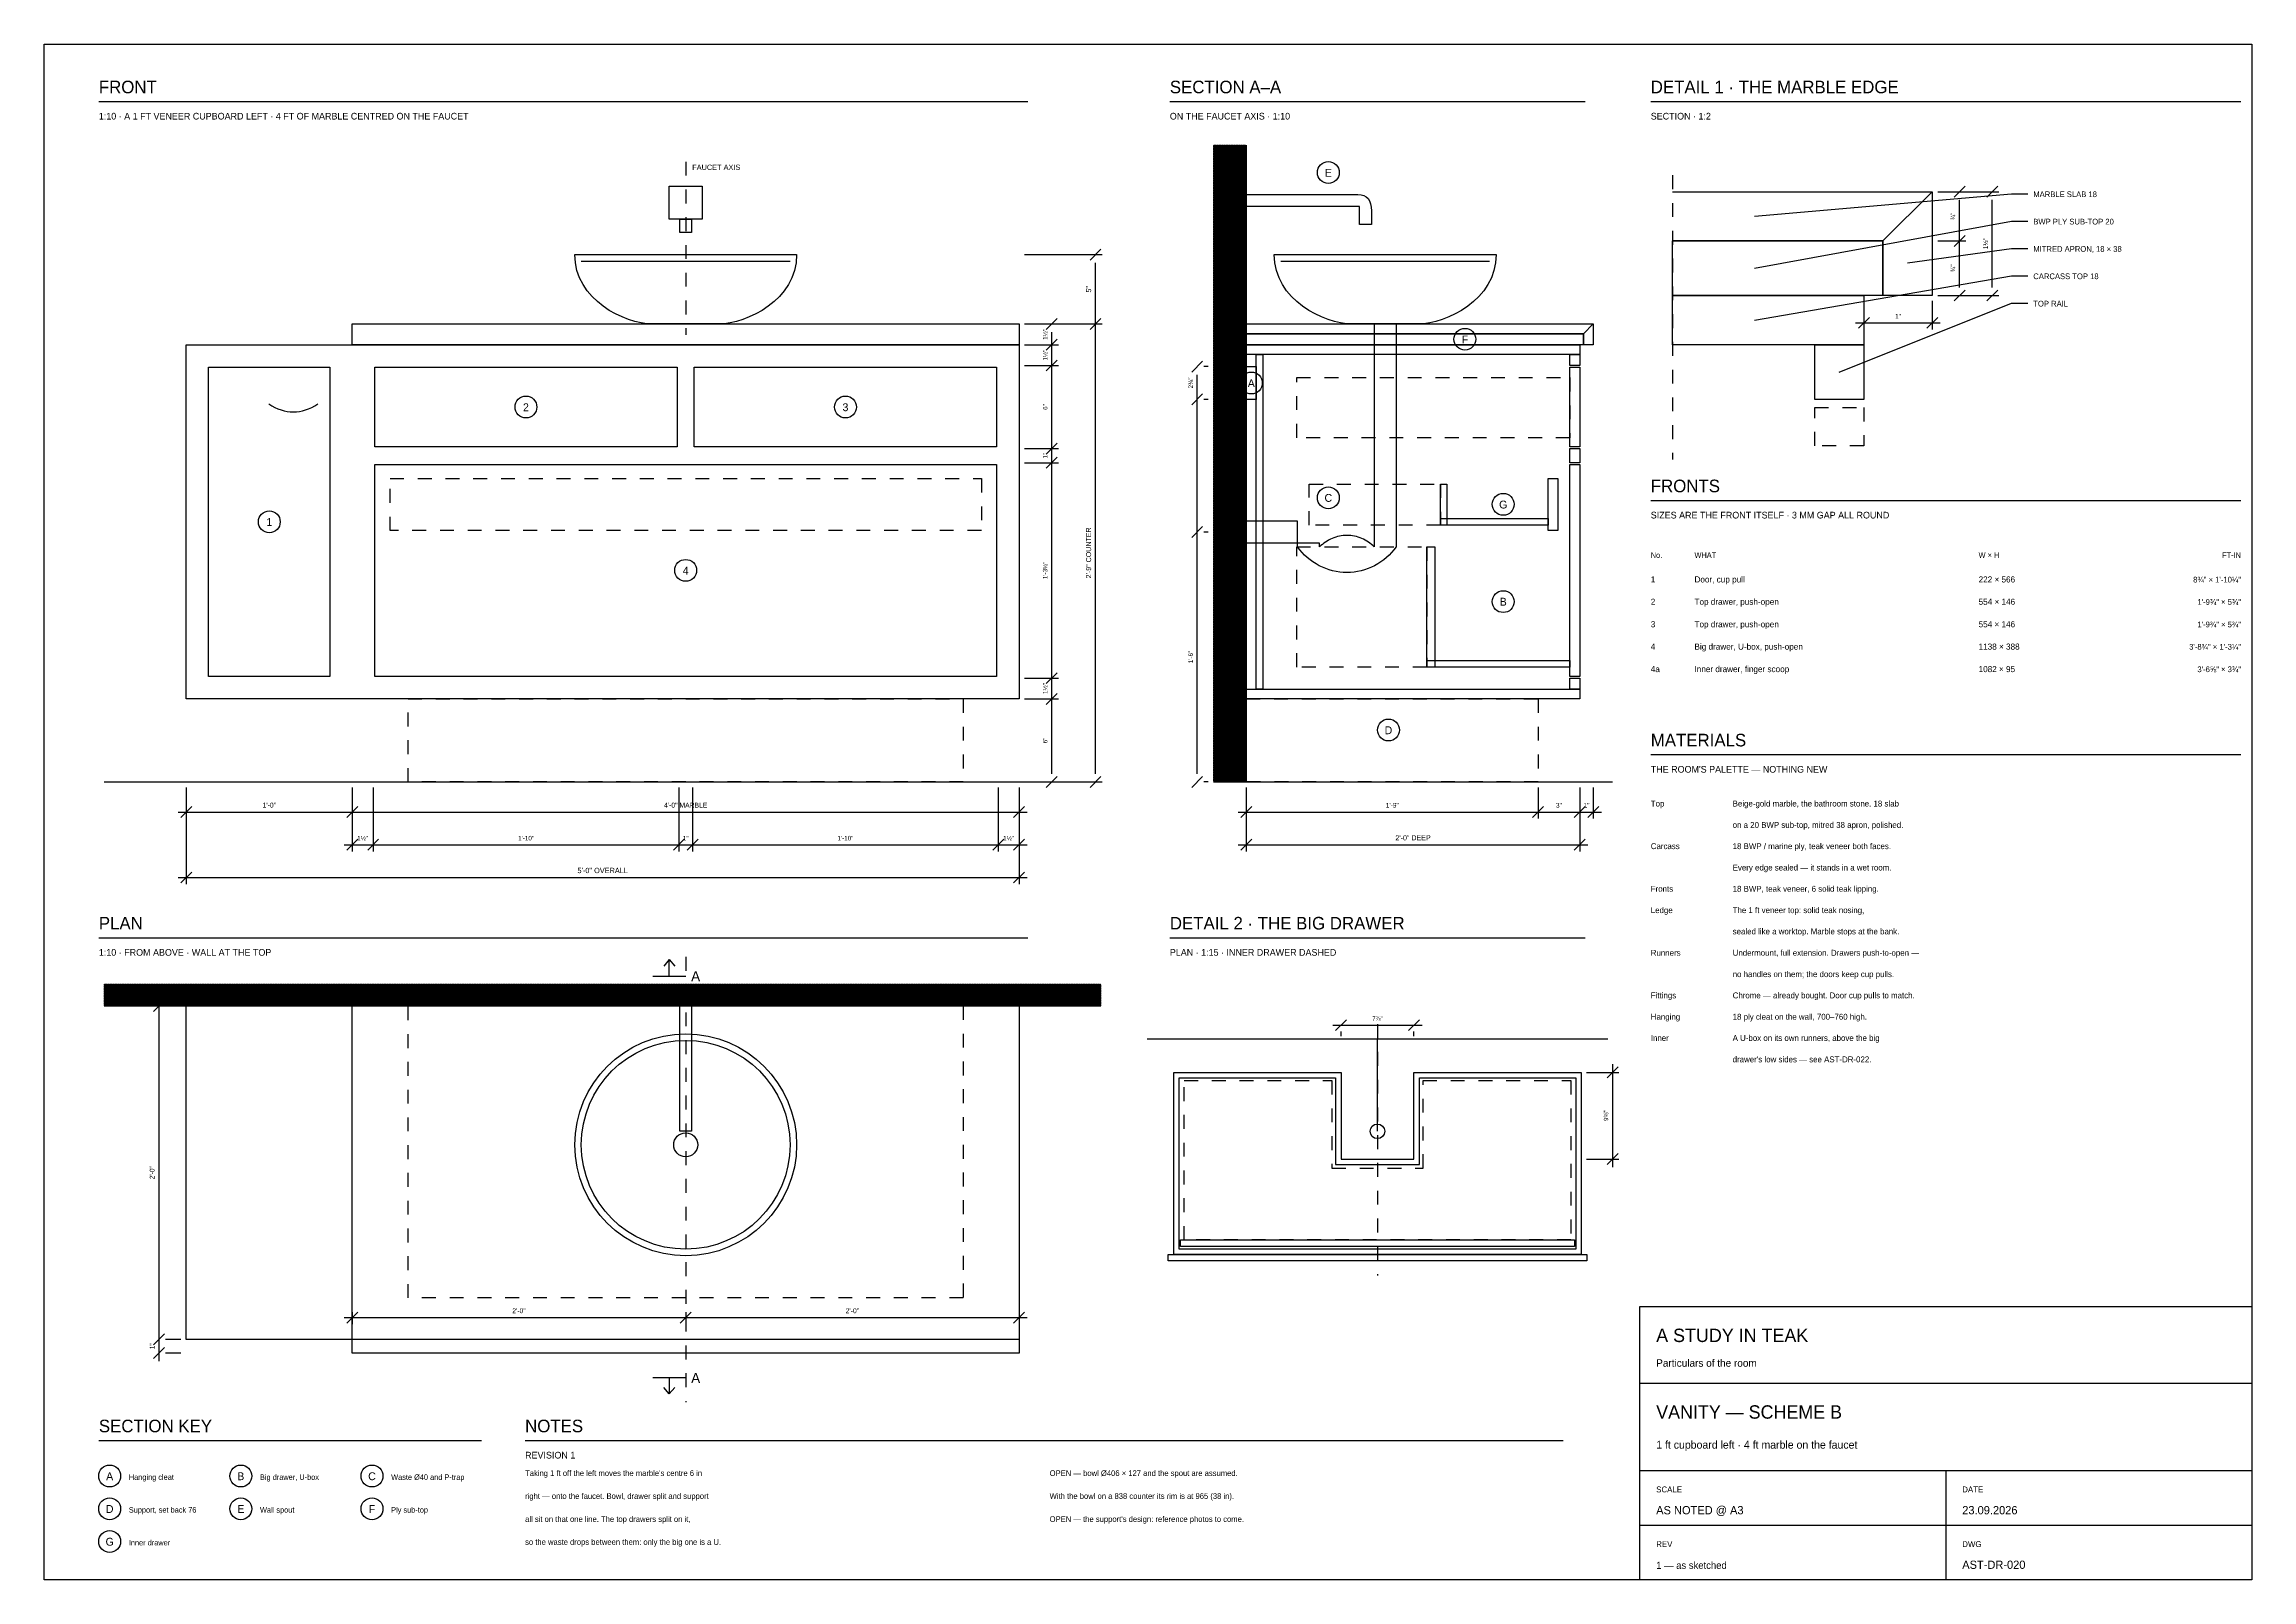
# Model space of a CAD drawing. Header units: inches. Extents: x 0.3 to 16.2, y 0.3 to 11.4.
import ezdxf
from ezdxf.enums import TextEntityAlignment as Align

# ---------------------------------------------------------------- set-up
doc = ezdxf.new("R2010")
doc.units = ezdxf.units.IN
doc.header["$LTSCALE"] = 0.009843
doc.header["$MEASUREMENT"] = 0
doc.linetypes.add('DASHED', pattern=[0.6, 0.5, -0.1])
for name, color, linetype in [('DIMENSIONS', 1, 'Continuous'), ('GEOMETRY', 7, 'Continuous'), ('HATCH', 8, 'Continuous'), ('TEXT', 7, 'Continuous')]:
    doc.layers.add(name, color=color, linetype=linetype)

msp = doc.modelspace()

# ---------------------------------------------------------------- hatches: boundary and pattern name
at = {"layer": 'HATCH'}
h = msp.add_hatch(dxfattribs=at)
h.set_pattern_fill('ANSI31', scale=0.015748031)
h.paths.add_polyline_path([(8.74, 10.65), (8.976, 10.65), (8.976, 6.063), (8.74, 6.063), (8.74, 10.65)])
h = msp.add_hatch(dxfattribs=at)
h.set_pattern_fill('ANSI31', scale=0.01574803)
h.paths.add_polyline_path([(0.748, 4.606), (7.929, 4.606), (7.929, 4.449), (0.748, 4.449), (0.748, 4.606)])

# ---------------------------------------------------------------- linework, layer by layer
at = {"layer": 'DIMENSIONS', "linetype": 'DASHED'}
for p, q in [((4.937, 10.531), (4.937, 9.283)), ((4.937, 4.803), (4.937, 1.594)), ((9.921, 4.318), (9.921, 2.507))]:
    msp.add_line(p, q, dxfattribs=at)
at = {"layer": 'DIMENSIONS'}
for p, q in [((14.075, 10.276), (14.154, 10.354)), ((14.311, 10.276), (14.39, 10.354)), ((13.957, 10.315), (14.161, 10.315)), ((13.957, 10.315), (14.398, 10.315)), ((14.114, 9.626), (14.114, 10.256)), ((14.35, 9.626), (14.35, 10.256)), ((7.378, 9.862), (7.937, 9.862)), ((7.85, 9.823), (7.929, 9.902)), ((13.957, 9.961), (14.161, 9.961)), ((14.075, 9.921), (14.154, 10)), ((7.89, 6.122), (7.89, 9.803)), ((13.957, 9.567), (14.161, 9.567)), ((13.957, 9.567), (14.398, 9.567)), ((14.075, 9.528), (14.154, 9.606)), ((14.311, 9.528), (14.39, 9.606)), ((7.535, 9.323), (7.614, 9.402)), ((7.85, 9.323), (7.929, 9.402)), ((13.386, 9.331), (13.465, 9.409)), ((13.425, 9.528), (13.425, 9.323)), ((13.878, 9.331), (13.957, 9.409)), ((13.917, 9.528), (13.917, 9.323)), ((7.378, 9.362), (7.622, 9.362)), ((7.378, 9.362), (7.937, 9.362)), ((7.535, 9.173), (7.614, 9.252)), ((7.575, 6.122), (7.575, 9.303)), ((13.366, 9.37), (13.976, 9.37)), ((7.378, 9.213), (7.622, 9.213)), ((7.535, 9.024), (7.614, 9.102)), ((8.583, 9.016), (8.661, 9.094)), ((7.378, 9.063), (7.622, 9.063)), ((8.622, 6.122), (8.622, 8.996)), ((8.701, 9.055), (8.669, 9.055)), ((8.583, 8.78), (8.661, 8.858)), ((8.701, 8.819), (8.669, 8.819)), ((7.378, 8.465), (7.622, 8.465)), ((7.535, 8.425), (7.614, 8.504)), ((7.378, 8.362), (7.622, 8.362)), ((7.535, 8.323), (7.614, 8.402)), ((8.583, 7.823), (8.661, 7.902)), ((8.701, 7.862), (8.669, 7.862)), ((7.535, 6.772), (7.614, 6.85)), ((7.378, 6.811), (7.622, 6.811)), ((7.535, 6.622), (7.614, 6.701)), ((7.378, 6.661), (7.622, 6.661)), ((7.378, 6.063), (7.622, 6.063)), ((7.378, 6.063), (7.937, 6.063)), ((7.535, 6.024), (7.614, 6.102)), ((7.85, 6.024), (7.929, 6.102)), ((8.583, 6.024), (8.661, 6.102)), ((8.701, 6.063), (8.669, 6.063)), ((1.299, 5.807), (1.378, 5.886)), ((1.339, 6.024), (1.339, 5.799)), ((1.339, 6.024), (1.339, 5.327)), ((2.496, 5.807), (2.575, 5.886)), ((2.535, 6.024), (2.535, 5.799)), ((2.535, 6.024), (2.535, 5.563)), ((2.685, 6.024), (2.685, 5.563)), ((4.888, 6.024), (4.888, 5.563)), ((4.986, 6.024), (4.986, 5.563)), ((7.189, 6.024), (7.189, 5.563)), ((7.299, 5.807), (7.378, 5.886)), ((7.339, 6.024), (7.339, 5.799)), ((7.339, 6.024), (7.339, 5.563)), ((7.339, 6.024), (7.339, 5.327)), ((8.937, 5.807), (9.016, 5.886)), ((8.976, 6.024), (8.976, 5.799)), ((8.976, 6.024), (8.976, 5.563)), ((11.039, 5.807), (11.118, 5.886)), ((11.079, 6.024), (11.079, 5.799)), ((11.339, 5.807), (11.417, 5.886)), ((11.378, 6.024), (11.378, 5.799)), ((11.378, 6.024), (11.378, 5.563)), ((11.437, 5.807), (11.516, 5.886)), ((11.476, 6.024), (11.476, 5.799)), ((1.28, 5.846), (7.398, 5.846)), ((8.917, 5.846), (11.535, 5.846)), ((2.476, 5.61), (7.398, 5.61)), ((2.496, 5.571), (2.575, 5.65)), ((2.646, 5.571), (2.724, 5.65)), ((4.848, 5.571), (4.927, 5.65)), ((4.947, 5.571), (5.026, 5.65)), ((7.15, 5.571), (7.228, 5.65)), ((7.299, 5.571), (7.378, 5.65)), ((8.917, 5.61), (11.437, 5.61)), ((8.937, 5.571), (9.016, 5.65)), ((11.339, 5.571), (11.417, 5.65)), ((1.299, 5.335), (1.378, 5.413)), ((7.299, 5.335), (7.378, 5.413)), ((1.28, 5.374), (7.398, 5.374)), ((1.102, 4.409), (1.181, 4.488)), ((1.142, 4.508), (1.142, 1.89)), ((1.299, 4.449), (1.189, 4.449)), ((9.6, 4.311), (10.243, 4.311)), ((9.619, 4.272), (9.698, 4.35)), ((10.144, 4.272), (10.223, 4.35)), ((9.659, 4.232), (9.659, 4.264)), ((10.184, 4.232), (10.184, 4.264)), ((11.575, 3.932), (11.654, 4.011)), ((11.614, 4.03), (11.614, 3.287)), ((11.428, 3.971), (11.661, 3.971)), ((11.428, 3.346), (11.661, 3.346)), ((11.575, 3.307), (11.654, 3.386)), ((2.496, 2.165), (2.575, 2.244)), ((2.535, 2.244), (2.535, 2.157)), ((4.898, 2.165), (4.976, 2.244)), ((4.937, 2.244), (4.937, 2.157)), ((7.299, 2.165), (7.378, 2.244)), ((7.339, 2.244), (7.339, 2.157)), ((1.102, 2.008), (1.181, 2.087)), ((2.476, 2.205), (7.398, 2.205)), ((1.102, 1.909), (1.181, 1.988)), ((1.299, 2.047), (1.189, 2.047)), ((1.299, 1.949), (1.189, 1.949))]:
    msp.add_line(p, q, dxfattribs=at)
at = {"layer": 'DIMENSIONS', "linetype": 'DASHED'}
msp.add_lwpolyline([(8.528, 3.911), (9.593, 3.911), (9.593, 3.281), (10.249, 3.281), (10.249, 3.911), (11.315, 3.911), (11.315, 2.764), (8.528, 2.764), (8.528, 3.911)], dxfattribs=at)
at = {"layer": 'DIMENSIONS'}
msp.add_lwpolyline([(8.501, 2.764), (11.341, 2.764), (11.341, 2.717), (8.501, 2.717), (8.501, 2.764)], dxfattribs=at)
at = {"layer": 'GEOMETRY'}
for p, q in [((0.709, 10.965), (7.402, 10.965)), ((8.425, 10.965), (11.417, 10.965)), ((11.89, 10.965), (16.142, 10.965)), ((8.976, 10.65), (8.976, 6.063)), ((13.563, 9.961), (13.917, 10.315)), ((4.185, 9.815), (5.689, 9.815)), ((9.224, 9.815), (10.728, 9.815)), ((11.406, 9.291), (11.476, 9.362)), ((11.89, 8.091), (16.142, 8.091)), ((11.89, 6.26), (16.142, 6.26)), ((0.748, 6.063), (7.929, 6.063)), ((8.74, 6.063), (11.614, 6.063)), ((0.709, 4.941), (7.402, 4.941)), ((8.425, 4.941), (11.417, 4.941)), ((0.748, 4.449), (7.929, 4.449)), ((8.262, 4.213), (11.58, 4.213)), ((11.811, 1.732), (16.22, 1.732)), ((0.709, 1.319), (3.465, 1.319)), ((3.78, 1.319), (11.26, 1.319)), ((11.811, 1.102), (16.22, 1.102)), ((14.016, 1.102), (14.016, 0.315)), ((11.811, 0.709), (16.22, 0.709))]:
    msp.add_line(p, q, dxfattribs=at)
at = {"layer": 'GEOMETRY', "linetype": 'DASHED'}
msp.add_line((12.047, 10.433), (12.047, 8.386), dxfattribs=at)
at = {"layer": 'GEOMETRY'}
for points in [[(0.315, 11.378), (16.22, 11.378), (16.22, 0.315), (0.315, 0.315), (0.315, 11.378)], [(4.819, 10.354), (5.055, 10.354), (5.055, 10.118), (4.819, 10.118), (4.819, 10.354)], [(8.976, 10.295), (9.78, 10.295)], [(9.878, 10.177), (9.878, 10.079), (9.791, 10.079), (9.791, 10.209), (8.976, 10.209), (8.976, 10.295)], [(12.047, 10.315), (13.917, 10.315), (13.917, 9.567), (13.563, 9.567), (13.563, 9.961), (12.047, 9.961)], [(12.638, 10.138), (14.488, 10.299), (14.606, 10.299)], [(4.894, 10.118), (4.98, 10.118), (4.98, 10.02), (4.894, 10.02), (4.894, 10.118)], [(12.638, 9.764), (14.488, 10.102), (14.606, 10.102)], [(4.138, 9.862), (5.736, 9.862)], [(9.177, 9.862), (10.776, 9.862)], [(12.047, 9.961), (13.563, 9.961), (13.563, 9.567), (12.047, 9.567), (12.047, 9.961)], [(13.74, 9.803), (14.488, 9.906), (14.606, 9.906)], [(12.638, 9.39), (14.488, 9.709), (14.606, 9.709)], [(12.047, 9.567), (13.425, 9.567), (13.425, 9.213), (12.047, 9.213), (12.047, 9.567)], [(13.248, 9.016), (14.488, 9.512), (14.606, 9.512)], [(2.535, 9.362), (7.339, 9.362), (7.339, 9.213), (2.535, 9.213), (2.535, 9.362)], [(5.177, 9.362), (4.697, 9.362)], [(8.976, 9.362), (11.476, 9.362), (11.476, 9.213), (11.406, 9.213), (11.406, 9.291), (8.976, 9.291), (8.976, 9.362)], [(8.976, 9.291), (11.406, 9.291), (11.406, 9.213), (8.976, 9.213), (8.976, 9.291)], [(10.216, 9.362), (9.737, 9.362)], [(9.898, 9.362), (9.898, 7.756)], [(10.055, 9.362), (10.055, 7.756)], [(1.339, 9.213), (7.339, 9.213), (7.339, 6.661), (1.339, 6.661), (1.339, 9.213)], [(8.976, 9.213), (11.378, 9.213), (11.378, 9.142), (8.976, 9.142), (8.976, 9.213)], [(9.047, 9.142), (9.094, 9.142), (9.094, 6.732), (9.047, 6.732), (9.047, 9.142)], [(11.307, 9.142), (11.378, 9.142), (11.378, 9.063), (11.307, 9.063), (11.307, 9.142)], [(13.071, 9.213), (13.425, 9.213), (13.425, 8.819), (13.071, 8.819), (13.071, 9.213)], [(1.5, 9.051), (2.374, 9.051), (2.374, 6.823), (1.5, 6.823), (1.5, 9.051)], [(2.697, 9.051), (4.876, 9.051), (4.876, 8.476), (2.697, 8.476), (2.697, 9.051)], [(4.998, 9.051), (7.177, 9.051), (7.177, 8.476), (4.998, 8.476), (4.998, 9.051)], [(8.976, 9.055), (9.047, 9.055), (9.047, 8.819), (8.976, 8.819), (8.976, 9.055)], [(11.307, 9.051), (11.378, 9.051), (11.378, 8.476), (11.307, 8.476), (11.307, 9.051)], [(11.307, 8.465), (11.378, 8.465), (11.378, 8.362), (11.307, 8.362), (11.307, 8.465)], [(2.697, 8.35), (7.177, 8.35), (7.177, 6.823), (2.697, 6.823), (2.697, 8.35)], [(11.307, 8.35), (11.378, 8.35), (11.378, 6.823), (11.307, 6.823), (11.307, 8.35)], [(10.374, 8.209), (10.421, 8.209), (10.421, 7.913), (10.374, 7.913), (10.374, 8.209)], [(11.15, 8.248), (11.22, 8.248), (11.22, 7.874), (11.15, 7.874), (11.15, 8.248)], [(10.374, 7.961), (11.15, 7.961), (11.15, 7.913), (10.374, 7.913), (10.374, 7.961)], [(9.346, 7.756), (9.346, 7.941), (8.976, 7.941)], [(9.504, 7.756), (9.504, 7.783), (8.976, 7.783)], [(10.276, 7.756), (10.335, 7.756), (10.335, 6.89), (10.276, 6.89), (10.276, 7.756)], [(10.276, 6.937), (11.307, 6.937), (11.307, 6.89), (10.276, 6.89), (10.276, 6.937)], [(8.976, 6.732), (11.378, 6.732), (11.378, 6.661), (8.976, 6.661), (8.976, 6.732)], [(11.307, 6.811), (11.378, 6.811), (11.378, 6.732), (11.307, 6.732), (11.307, 6.811)], [(4.819, 4.665), (4.819, 4.783), (4.78, 4.736)], [(4.819, 4.783), (4.858, 4.736)], [(4.701, 4.665), (4.937, 4.665)], [(1.339, 4.449), (7.339, 4.449), (7.339, 2.047), (1.339, 2.047), (1.339, 4.449)], [(2.535, 4.449), (7.339, 4.449), (7.339, 1.949), (2.535, 1.949), (2.535, 4.449)], [(4.894, 4.449), (4.98, 4.449), (4.98, 3.547), (4.894, 3.547), (4.894, 4.449)], [(9.921, 3.546), (9.921, 3.913), (9.921, 4.213)], [(8.454, 3.971), (9.659, 3.971), (9.659, 3.346), (10.184, 3.346), (10.184, 3.971), (11.388, 3.971), (11.388, 2.659), (8.454, 2.659), (8.454, 3.971)], [(8.493, 3.932), (9.619, 3.932), (9.619, 3.307), (10.223, 3.307), (10.223, 3.932), (11.349, 3.932), (11.349, 2.698), (8.493, 2.698), (8.493, 3.932)], [(8.412, 2.659), (11.43, 2.659), (11.43, 2.612), (8.412, 2.612), (8.412, 2.659)], [(11.811, 2.283), (16.22, 2.283), (16.22, 0.315), (11.811, 0.315), (11.811, 2.283)], [(4.701, 1.772), (4.937, 1.772)], [(4.819, 1.772), (4.819, 1.654), (4.78, 1.701)], [(4.819, 1.654), (4.858, 1.701)]]:
    msp.add_lwpolyline(points, dxfattribs=at)
at = {"layer": 'GEOMETRY', "linetype": 'DASHED'}
for points in [[(9.339, 8.976), (11.307, 8.976), (11.307, 8.543), (9.339, 8.543), (9.339, 8.976)], [(13.071, 8.76), (13.425, 8.76), (13.425, 8.484), (13.071, 8.484), (13.071, 8.76)], [(2.807, 8.248), (7.067, 8.248), (7.067, 7.874), (2.807, 7.874), (2.807, 8.248)], [(9.429, 8.209), (10.374, 8.209), (10.374, 7.913), (9.429, 7.913), (9.429, 8.209)], [(9.339, 7.756), (10.276, 7.756), (10.276, 6.89), (9.339, 6.89), (9.339, 7.756)], [(2.937, 6.661), (6.937, 6.661), (6.937, 6.063), (2.937, 6.063), (2.937, 6.661)], [(8.976, 6.661), (11.079, 6.661), (11.079, 6.063), (8.976, 6.063), (8.976, 6.661)], [(2.937, 4.449), (6.937, 4.449), (6.937, 2.346), (2.937, 2.346), (2.937, 4.449)]]:
    msp.add_lwpolyline(points, dxfattribs=at)
at = {"layer": 'GEOMETRY'}
for centre, radius in [((9.567, 10.453), 0.0787), ((10.551, 9.252), 0.0787), ((9.012, 8.937), 0.0787), ((3.786, 8.764), 0.0787), ((6.088, 8.764), 0.0787), ((9.567, 8.11), 0.0787), ((10.827, 8.063), 0.0787), ((1.937, 7.937), 0.0787), ((4.937, 7.587), 0.0787), ((10.827, 7.362), 0.0787), ((10, 6.437), 0.0787), ((4.937, 3.449), 0.799), ((4.937, 3.449), 0.752), ((4.937, 3.449), 0.0866), ((9.921, 3.546), 0.0525), ((0.787, 1.063), 0.0787), ((1.732, 1.063), 0.0787), ((2.677, 1.063), 0.0787), ((0.787, 0.827), 0.0787), ((1.732, 0.827), 0.0787), ((2.677, 0.827), 0.0787), ((0.787, 0.591), 0.0787)]:
    msp.add_circle(centre, radius, dxfattribs=at)
for points in [[(9.78, 10.295), (9.845, 10.295), (9.878, 10.256), (9.878, 10.177)], [(4.697, 9.362), (4.497, 9.362), (4.138, 9.537), (4.138, 9.862)], [(5.736, 9.862), (5.736, 9.537), (5.377, 9.362), (5.177, 9.362)], [(9.737, 9.362), (9.537, 9.362), (9.177, 9.537), (9.177, 9.862)], [(10.776, 9.862), (10.776, 9.537), (10.416, 9.362), (10.216, 9.362)], [(1.933, 8.787), (2.051, 8.709), (2.169, 8.709), (2.287, 8.787)]]:
    msp.add_open_spline(points, degree=3, dxfattribs=at)
for points in [[(9.898, 7.756), (9.872, 7.782), (9.841, 7.803), (9.808, 7.817), (9.774, 7.831), (9.737, 7.839), (9.701, 7.839), (9.664, 7.839), (9.628, 7.831), (9.594, 7.817), (9.56, 7.803), (9.53, 7.782), (9.504, 7.756)], [(10.055, 7.756), (10.015, 7.699), (9.962, 7.653), (9.9, 7.621), (9.839, 7.589), (9.77, 7.572), (9.701, 7.572), (9.631, 7.572), (9.563, 7.589), (9.501, 7.621), (9.439, 7.653), (9.386, 7.699), (9.346, 7.756)]]:
    msp.add_open_spline(points, degree=3, knots=[0, 0, 0, 0, 1, 1, 1, 2, 2, 2, 3, 3, 3, 4, 4, 4, 4], dxfattribs=at)

# ---------------------------------------------------------------- texts
at = {"layer": 'TEXT'}
for s, height, p in [('FRONT', 0.0907, (0.709, 11.024)), ('SECTION A–A', 0.09071, (8.425, 11.024)), ('DETAIL 1 · THE MARBLE EDGE', 0.09071, (11.89, 11.024)), ('1:10 · A 1 FT VENEER CUPBOARD LEFT · 4 FT OF MARBLE CENTRED ON THE FAUCET', 0.04819, (0.709, 10.835)), ('ON THE FAUCET AXIS · 1:10', 0.04819, (8.425, 10.835)), ('SECTION · 1:2', 0.04819, (11.89, 10.835)), ('FAUCET AXIS', 0.03827, (4.984, 10.472)), ('MARBLE SLAB 18', 0.0411, (14.646, 10.276)), ('BWP PLY SUB-TOP 20', 0.0411, (14.646, 10.079)), ('MITRED APRON, 18 × 38', 0.0411, (14.646, 9.882)), ('CARCASS TOP 18', 0.0411, (14.646, 9.685)), ('TOP RAIL', 0.0411, (14.646, 9.488)), ('FRONTS', 0.0907, (11.89, 8.15)), ('SIZES ARE THE FRONT ITSELF · 3 MM GAP ALL ROUND', 0.04819, (11.89, 7.961)), ('No.', 0.0397, (11.89, 7.677)), ('WHAT', 0.0397, (12.205, 7.677)), ('W × H', 0.0397, (14.252, 7.677)), ('1', 0.0439, (11.89, 7.5)), ('Door, cup pull', 0.04394, (12.205, 7.5)), ('222 × 566', 0.0439, (14.252, 7.5)), ('2', 0.0439, (11.89, 7.339)), ('Top drawer, push-open', 0.04394, (12.205, 7.339)), ('554 × 146', 0.0439, (14.252, 7.339)), ('3', 0.0439, (11.89, 7.177)), ('Top drawer, push-open', 0.04394, (12.205, 7.177)), ('554 × 146', 0.0439, (14.252, 7.177)), ('4', 0.0439, (11.89, 7.016)), ('Big drawer, U-box, push-open', 0.04394, (12.205, 7.016)), ('1138 × 388', 0.0439, (14.252, 7.016)), ('4a', 0.0439, (11.89, 6.854)), ('Inner drawer, finger scoop', 0.04394, (12.205, 6.854)), ('1082 × 95', 0.0439, (14.252, 6.854)), ('MATERIALS', 0.0907, (11.89, 6.319)), ("THE ROOM'S PALETTE — NOTHING NEW", 0.04819, (11.89, 6.13)), ('Top', 0.0425, (11.89, 5.886)), ('Beige-gold marble, the bathroom stone. 18 slab', 0.04252, (12.48, 5.886)), ('on a 20 BWP sub-top, mitred 38 apron, polished.', 0.04252, (12.48, 5.732)), ('Carcass', 0.0425, (11.89, 5.579)), ('18 BWP / marine ply, teak veneer both faces.', 0.04252, (12.48, 5.579)), ('Every edge sealed — it stands in a wet room.', 0.04252, (12.48, 5.425)), ('Fronts', 0.0425, (11.89, 5.272)), ('18 BWP, teak veneer, 6 solid teak lipping.', 0.04252, (12.48, 5.272)), ('PLAN', 0.0907, (0.709, 5)), ('DETAIL 2 · THE BIG DRAWER', 0.09071, (8.425, 5)), ('Ledge', 0.0425, (11.89, 5.118)), ('The 1 ft veneer top: solid teak nosing,', 0.04252, (12.48, 5.118)), ('sealed like a worktop. Marble stops at the bank.', 0.04252, (12.48, 4.965)), ('1:10 · FROM ABOVE · WALL AT THE TOP', 0.04819, (0.709, 4.811)), ('PLAN · 1:15 · INNER DRAWER DASHED', 0.04819, (8.425, 4.811)), ('Runners', 0.0425, (11.89, 4.811)), ('Undermount, full extension. Drawers push-to-open —', 0.04252, (12.48, 4.811)), ('A', 0.0737, (4.976, 4.626)), ('no handles on them; the doors keep cup pulls.', 0.04252, (12.48, 4.657)), ('Fittings', 0.0425, (11.89, 4.504)), ('Chrome — already bought. Door cup pulls to match.', 0.04252, (12.48, 4.504)), ('Hanging', 0.0425, (11.89, 4.35)), ('18 ply cleat on the wall, 700–760 high.', 0.04252, (12.48, 4.35)), ('Inner', 0.0425, (11.89, 4.197)), ('A U-box on its own runners, above the big', 0.04252, (12.48, 4.197)), ("drawer's low sides — see AST-DR-022.", 0.04252, (12.48, 4.043)), ('A STUDY IN TEAK', 0.09638, (11.929, 2.028)), ('A', 0.0737, (4.976, 1.732)), ('Particulars of the room', 0.05386, (11.929, 1.85)), ('SECTION KEY', 0.09071, (0.709, 1.378)), ('NOTES', 0.0907, (3.78, 1.378)), ('VANITY — SCHEME B', 0.09638, (11.929, 1.476)), ('1 ft cupboard left · 4 ft marble on the faucet', 0.05669, (11.929, 1.26)), ('REVISION 1', 0.0482, (3.78, 1.189)), ('Hanging cleat', 0.03969, (0.925, 1.035)), ('Big drawer, U-box', 0.03969, (1.87, 1.035)), ('Waste Ø40 and P-trap', 0.03969, (2.815, 1.035)), ("Taking 1 ft off the left moves the marble's centre 6 in", 0.0411, (3.78, 1.063)), ('OPEN — bowl Ø406 × 127 and the spout are assumed.', 0.0411, (7.559, 1.063)), ('SCALE', 0.0425, (11.929, 0.945)), ('DATE', 0.0425, (14.134, 0.945)), ('Support, set back 76', 0.03969, (0.925, 0.799)), ('Wall spout', 0.0397, (1.87, 0.799)), ('Ply sub-top', 0.03969, (2.815, 0.799)), ('right — onto the faucet. Bowl, drawer split and support', 0.0411, (3.78, 0.898)), ('With the bowl on a 838 counter its rim is at 965 (38 in).', 0.0411, (7.559, 0.898)), ('AS NOTED @ A3', 0.05953, (11.929, 0.787)), ('23.09.2026', 0.0595, (14.134, 0.787)), ('all sit on that one line. The top drawers split on it,', 0.0411, (3.78, 0.732)), ("OPEN — the support's design: reference photos to come.", 0.0411, (7.559, 0.732)), ('Inner drawer', 0.03969, (0.925, 0.563)), ('so the waste drops between them: only the big one is a U.', 0.0411, (3.78, 0.567)), ('REV', 0.0425, (11.929, 0.551)), ('DWG', 0.0425, (14.134, 0.551)), ('1 — as sketched', 0.05102, (11.929, 0.394)), ('AST-DR-020', 0.0595, (14.134, 0.394))]:
    msp.add_text(s, height=height, dxfattribs=at).set_placement(p)
for s, height, p in [('E', 0.0567, (9.567, 10.423)), ('1"', 0.0326, (13.671, 9.402)), ('F', 0.0567, (10.551, 9.222)), ('A', 0.0567, (9.012, 8.907)), ('2', 0.0567, (3.786, 8.734)), ('3', 0.0567, (6.088, 8.734)), ('C', 0.0567, (9.567, 8.081)), ('1', 0.0567, (1.937, 7.907)), ('G', 0.0567, (10.827, 8.033)), ('4', 0.0567, (4.937, 7.557)), ('B', 0.0567, (10.827, 7.333)), ('D', 0.0567, (10, 6.407)), ('1\'-0"', 0.0354, (1.937, 5.878)), ('4\'-0" MARBLE', 0.03543, (4.937, 5.878)), ('1\'-9"', 0.034, (10.028, 5.878)), ('3"', 0.034, (11.228, 5.878)), ('1"', 0.034, (11.427, 5.878)), ('1½"', 0.0326, (2.61, 5.642)), ('1\'-10"', 0.0326, (3.787, 5.642)), ('1"', 0.0326, (4.937, 5.642)), ('1\'-10"', 0.0326, (6.088, 5.642)), ('1½"', 0.0326, (7.264, 5.642)), ('2\'-0" DEEP', 0.0369, (10.177, 5.642)), ('5\'-0" OVERALL', 0.03827, (4.339, 5.406)), ('7⅞"', 0.0312, (9.921, 4.343)), ('2\'-0"', 0.0354, (3.736, 2.236)), ('2\'-0"', 0.0354, (6.138, 2.236)), ('A', 0.0567, (0.787, 1.033)), ('B', 0.0567, (1.732, 1.033)), ('C', 0.0567, (2.677, 1.033)), ('D', 0.0567, (0.787, 0.797)), ('E', 0.0567, (1.732, 0.797)), ('F', 0.0567, (2.677, 0.797)), ('G', 0.0567, (0.787, 0.561))]:
    msp.add_text(s, height=height, dxfattribs=at).set_placement(p, align=Align.CENTER)
for s, height, p in [('¾"', 0.0326, (14.083, 10.138)), ('1½"', 0.034, (14.319, 9.941)), ('¾"', 0.0326, (14.083, 9.764)), ('5"', 0.0369, (7.858, 9.612)), ('1½"', 0.0326, (7.543, 9.287)), ('1½"', 0.0326, (7.543, 9.138)), ('2⅜"', 0.0326, (8.591, 8.937)), ('6"', 0.0326, (7.543, 8.764)), ('1"', 0.0326, (7.543, 8.413)), ('2\'-9" COUNTER', 0.03685, (7.858, 7.713)), ('1\'-3½"', 0.0326, (7.543, 7.587)), ('1\'-6"', 0.0326, (8.591, 6.963)), ('1½"', 0.0326, (7.543, 6.736)), ('6"', 0.0326, (7.543, 6.362)), ('9⅜"', 0.0312, (11.583, 3.659)), ('2\'-0"', 0.034, (1.11, 3.248)), ('1"', 0.034, (1.11, 1.998))]:
    msp.add_text(s, height=height, rotation=90, dxfattribs=at).set_placement(p, align=Align.CENTER)
for s, height, p in [('FT-IN', 0.0397, (16.142, 7.677)), ('8¾" × 1\'-10¼"', 0.0411, (16.142, 7.5)), ('1\'-9¾" × 5¾"', 0.0411, (16.142, 7.339)), ('1\'-9¾" × 5¾"', 0.0411, (16.142, 7.177)), ('3\'-8¾" × 1\'-3¼"', 0.0411, (16.142, 7.016)), ('3\'-6⅝" × 3¾"', 0.0411, (16.142, 6.854))]:
    msp.add_text(s, height=height, dxfattribs=at).set_placement(p, align=Align.RIGHT)

doc.saveas('drawing.dxf')
